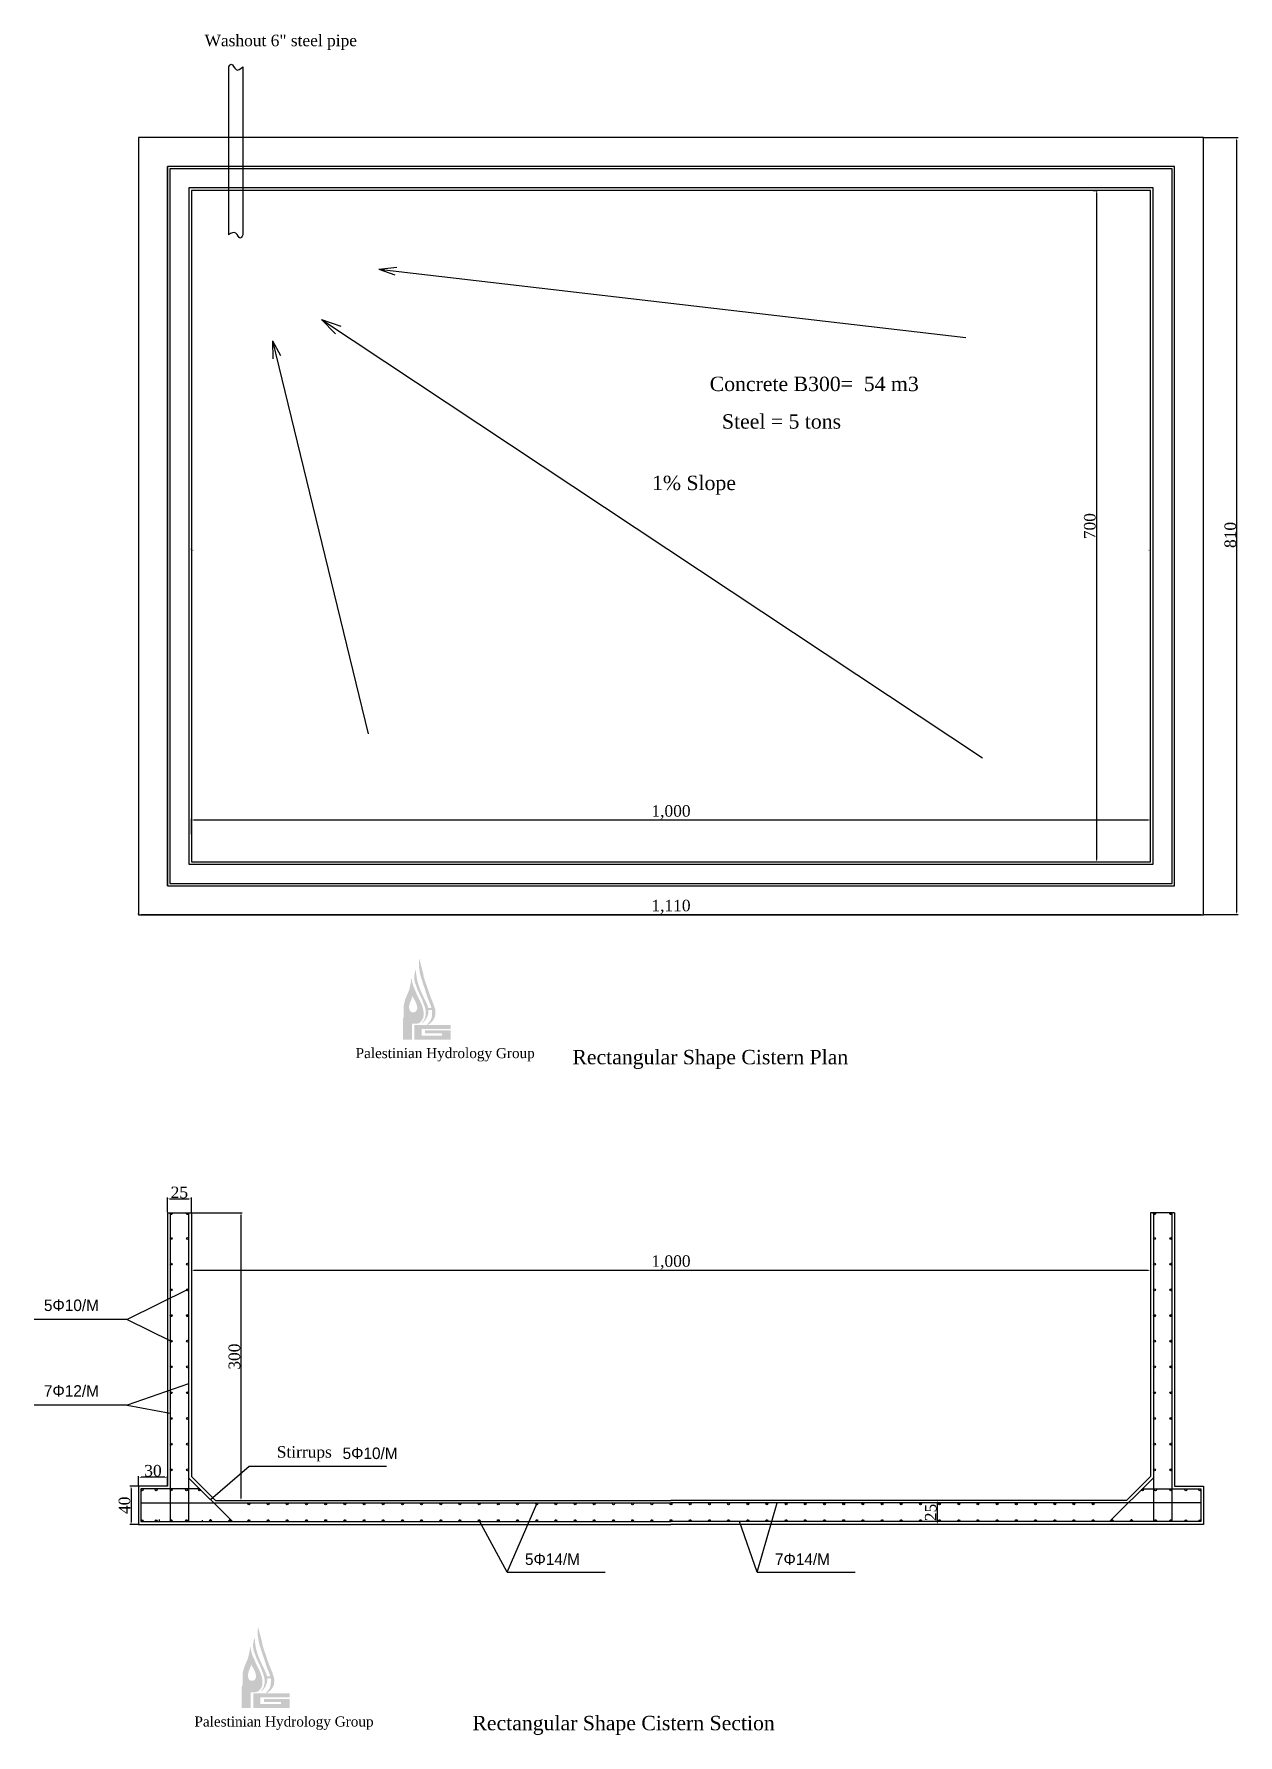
# Model space of a CAD drawing. Extents: x 19664 to 20919, y 9431 to 11204.
import ezdxf

# ---------------------------------------------------------------- set-up
doc = ezdxf.new("R2010")
doc.units = 0
doc.header["$LTSCALE"] = 5
doc.layers.get('0').update_dxf_attribs({"linetype": 'CONTINUOUS'})
doc.layers.get('DEFPOINTS').update_dxf_attribs({"linetype": 'CONTINUOUS'})
doc.styles.get("Standard").update_dxf_attribs({"font": 'times.ttf', "height": 12})
doc.styles.add('STYLE1', font='greekc.shx', dxfattribs={"height": 15})
doc.dimstyles.get("Standard").update_dxf_attribs({"dimtxt": 0.18, "dimasz": 0.18, "dimexe": 0.18, "dimexo": 0.0625, "dimgap": 0.09, "dimtad": 0, "dimtih": 1, "dimtoh": 1, "dimdec": 4, "dimzin": 0, "dimdsep": 46, "dimtxsty": 'Standard', "dimcen": 0.09, "dimadec": 0, "dimazin": 0, "dimtfac": 1, "dimtdec": 4, "dimtofl": 0, "dimtmove": 0, "dimatfit": 3, "dimfxl": 1, "dimtolj": 1, "dimtzin": 0, "dimarcsym": 0})

msp = doc.modelspace()

# ---------------------------------------------------------------- texts
at = {"color": 7, "linetype": 'Continuous', "ltscale": 0.3}
for s, p in [('Washout 6" steel pipe', (19841.74891, 11190.96715)), ('Stirrups ', (19917.0401, 9719.66343))]:
    msp.add_text(s, height=12, dxfattribs=at).set_placement(p)
at = {"linetype": 'Continuous', "ltscale": 0.3}
for s, height, p in [('Concrete B300=  54 m3', 15, (20368.35557, 10831.47392)), ('Steel = 5 tons', 15, (20381.11406, 10792.3205)), ('1%%% Slope', 15, (20308.25584, 10728.29049)), ('Palestinian Hydrology Group', 10.5, (19999.2325, 10136.12453)), ('Rectangular Shape Cistern Plan', 15, (20225.2094, 10129.71992)), ('Rectangular Shape Cistern Section', 15, (20120.95943, 9435.528)), ('Palestinian Hydrology Group', 10.5, (19831.21031, 9439.38398))]:
    msp.add_text(s, height=height, dxfattribs=at).set_placement(p)
at = {"linetype": 'Continuous', "ltscale": 0.3, "style": 'STYLE1'}
for s, p in [('5F10/M', (19674.29358, 9872.5104)), ('7F12/M', (19674.29358, 9783.2197)), ('5F10/M', (19985.65186, 9718.23419)), ('5F14/M', (20175.76651, 9607.78984)), ('7F14/M', (20436.36222, 9607.78984))]:
    msp.add_text(s, height=12, dxfattribs=at).set_placement(p)

# ---------------------------------------------------------------- blocks, each defined once
blk = doc.blocks.new('*D11')
at = {"color": 0, "linetype": 'Continuous', "lineweight": -2, "ltscale": 0.3}
for p, q in [((19828, 9974.4), (19828, 9913.8)), ((20828, 9974.4), (20828, 9913.8)), ((19830.5, 9915.1), (20825.5, 9915.1))]:
    blk.add_line(p, q, dxfattribs=at)
at = {"color": 0, "linetype": 'Continuous', "ltscale": 0.3}
for points in [[(19830.5, 9915.5), (19830.5, 9914.6), (19828, 9915.1)], [(20825.5, 9915.5), (20825.5, 9914.6), (20828, 9915.1)]]:
    blk.add_solid(points, dxfattribs=at)
at = {"layer": 'DEFPOINTS', "color": 0, "linetype": 'Continuous', "ltscale": 0.3}
for p in [(19828, 9975), (20828, 9975), (20828, 9915.1)]:
    blk.add_point(p, dxfattribs=at)
at = {"color": 0, "linetype": 'Continuous', "ltscale": 0.3, "insert": (20328, 9923.2), "char_height": 12, "attachment_point": 5}
blk.add_mtext('\\A1;1,000', dxfattribs=at)
blk = doc.blocks.new('*D12')
at = {"color": 0, "linetype": 'Continuous', "lineweight": -2, "ltscale": 0.3}
for p, q in [((19828.6, 9975), (19880.9, 9975)), ((19879.7, 9972.5), (19879.7, 9677.5)), ((19853.6, 9675), (19880.9, 9675))]:
    blk.add_line(p, q, dxfattribs=at)
at = {"color": 0, "linetype": 'Continuous', "ltscale": 0.3}
for points in [[(19879.3, 9972.5), (19880.1, 9972.5), (19879.7, 9975)], [(19879.3, 9677.5), (19880.1, 9677.5), (19879.7, 9675)]]:
    blk.add_solid(points, dxfattribs=at)
at = {"layer": 'DEFPOINTS', "color": 0, "linetype": 'Continuous', "ltscale": 0.3}
for p in [(19828, 9975), (19853, 9675), (19879.7, 9675)]:
    blk.add_point(p, dxfattribs=at)
at = {"color": 0, "linetype": 'Continuous', "ltscale": 0.3, "insert": (19872.9, 9825), "char_height": 12, "attachment_point": 5, "rotation": 90}
blk.add_mtext('\\A1;300', dxfattribs=at)
blk = doc.blocks.new('*D16')
at = {"color": 0, "linetype": 'Continuous', "lineweight": -2, "ltscale": 0.3}
for p, q in [((19773, 9690.6), (19773, 9700.5)), ((19800.5, 9699.2), (19775.5, 9699.2)), ((19803, 9690.6), (19803, 9700.5))]:
    blk.add_line(p, q, dxfattribs=at)
at = {"color": 0, "linetype": 'Continuous', "ltscale": 0.3}
for points in [[(19775.5, 9699.6), (19775.5, 9698.8), (19773, 9699.2)], [(19800.5, 9699.6), (19800.5, 9698.8), (19803, 9699.2)]]:
    blk.add_solid(points, dxfattribs=at)
at = {"layer": 'DEFPOINTS', "color": 0, "linetype": 'Continuous', "ltscale": 0.3}
for p in [(19773, 9699.2), (19773, 9690), (19803, 9690)]:
    blk.add_point(p, dxfattribs=at)
at = {"color": 0, "linetype": 'Continuous', "ltscale": 0.3, "insert": (19788, 9706), "char_height": 12, "attachment_point": 5}
blk.add_mtext('\\A1;30', dxfattribs=at)
blk = doc.blocks.new('*D17')
at = {"color": 0, "linetype": 'Continuous', "lineweight": -2, "ltscale": 0.3}
for p, q in [((19772.4, 9690), (19763.8, 9690)), ((19765.1, 9687.5), (19765.1, 9652.5)), ((19772.4, 9650), (19763.8, 9650))]:
    blk.add_line(p, q, dxfattribs=at)
at = {"color": 0, "linetype": 'Continuous', "ltscale": 0.3}
for points in [[(19764.7, 9687.5), (19765.5, 9687.5), (19765.1, 9690)], [(19764.7, 9652.5), (19765.5, 9652.5), (19765.1, 9650)]]:
    blk.add_solid(points, dxfattribs=at)
at = {"layer": 'DEFPOINTS', "color": 0, "linetype": 'Continuous', "ltscale": 0.3}
for p in [(19773, 9690), (19765.1, 9650), (19773, 9650)]:
    blk.add_point(p, dxfattribs=at)
at = {"color": 0, "linetype": 'Continuous', "ltscale": 0.3, "insert": (19758.3, 9670), "char_height": 12, "attachment_point": 5, "rotation": 90}
blk.add_mtext('\\A1;40', dxfattribs=at)
blk = doc.blocks.new('*D18')
at = {"color": 0, "linetype": 'Continuous', "lineweight": -2, "ltscale": 0.3}
for p, q in [((19803, 9975.6), (19803, 9990.7)), ((19805.5, 9989.4), (19825.5, 9989.4)), ((19828, 9975.6), (19828, 9990.7))]:
    blk.add_line(p, q, dxfattribs=at)
at = {"color": 0, "linetype": 'Continuous', "ltscale": 0.3}
for points in [[(19805.5, 9989.8), (19805.5, 9989), (19803, 9989.4)], [(19825.5, 9989.8), (19825.5, 9989), (19828, 9989.4)]]:
    blk.add_solid(points, dxfattribs=at)
at = {"layer": 'DEFPOINTS', "color": 0, "linetype": 'Continuous', "ltscale": 0.3}
for p in [(19828, 9989.4), (19803, 9975), (19828, 9975)]:
    blk.add_point(p, dxfattribs=at)
at = {"color": 0, "linetype": 'Continuous', "ltscale": 0.3, "insert": (19815.5, 9996.1), "char_height": 12, "attachment_point": 5}
blk.add_mtext('\\A1;25', dxfattribs=at)
blk = doc.blocks.new('*D19')
at = {"color": 0, "linetype": 'Continuous', "lineweight": -2, "ltscale": 0.3}
for p, q in [((20635.2, 9675), (20604.2, 9675)), ((20605.5, 9672.5), (20605.5, 9652.5)), ((20635.2, 9650), (20604.2, 9650))]:
    blk.add_line(p, q, dxfattribs=at)
at = {"color": 0, "linetype": 'Continuous', "ltscale": 0.3}
for points in [[(20605.1, 9672.5), (20605.9, 9672.5), (20605.5, 9675)], [(20605.1, 9652.5), (20605.9, 9652.5), (20605.5, 9650)]]:
    blk.add_solid(points, dxfattribs=at)
at = {"layer": 'DEFPOINTS', "color": 0, "linetype": 'Continuous', "ltscale": 0.3}
for p in [(20635.8, 9675), (20605.5, 9650), (20635.8, 9650)]:
    blk.add_point(p, dxfattribs=at)
at = {"color": 0, "linetype": 'Continuous', "ltscale": 0.3, "insert": (20598.8, 9662.5), "char_height": 12, "attachment_point": 5, "rotation": 90}
blk.add_mtext('\\A1;25', dxfattribs=at)
blk = doc.blocks.new('*D22')
at = {"color": 0, "linetype": 'Continuous', "lineweight": -2, "ltscale": 0.3}
for p, q in [((19828, 10369.5), (19828, 10385.6)), ((20825.5, 10384.3), (19830.5, 10384.3)), ((20828, 10369.5), (20828, 10385.6))]:
    blk.add_line(p, q, dxfattribs=at)
at = {"color": 0, "linetype": 'Continuous', "ltscale": 0.3}
for points in [[(19830.5, 10384.7), (19830.5, 10383.9), (19828, 10384.3)], [(20825.5, 10384.7), (20825.5, 10383.9), (20828, 10384.3)]]:
    blk.add_solid(points, dxfattribs=at)
at = {"layer": 'DEFPOINTS', "color": 0, "linetype": 'Continuous', "ltscale": 0.3}
for p in [(19828, 10384.3), (19828, 10368.8), (20828, 10368.8)]:
    blk.add_point(p, dxfattribs=at)
at = {"color": 0, "linetype": 'Continuous', "ltscale": 0.3, "insert": (20328, 10392.4), "char_height": 12, "attachment_point": 5}
blk.add_mtext('\\A1;1,000', dxfattribs=at)
blk = doc.blocks.new('*D23')
at = {"color": 0, "linetype": 'Continuous', "lineweight": -2, "ltscale": 0.3}
for p, q in [((20768.2, 11040.7), (20772.6, 11040.7)), ((20771.4, 11038.2), (20771.4, 10343.2)), ((20768.2, 10340.7), (20772.6, 10340.7))]:
    blk.add_line(p, q, dxfattribs=at)
at = {"color": 0, "linetype": 'Continuous', "ltscale": 0.3}
for points in [[(20770.9, 11038.2), (20771.8, 11038.2), (20771.4, 11040.7)], [(20770.9, 10343.2), (20771.8, 10343.2), (20771.4, 10340.7)]]:
    blk.add_solid(points, dxfattribs=at)
at = {"layer": 'DEFPOINTS', "color": 0, "linetype": 'Continuous', "ltscale": 0.3}
for p in [(20767.5, 11040.7), (20767.5, 10340.7), (20771.4, 10340.7)]:
    blk.add_point(p, dxfattribs=at)
at = {"color": 0, "linetype": 'Continuous', "ltscale": 0.3, "insert": (20764.6, 10690.7), "char_height": 12, "attachment_point": 5, "rotation": 90}
blk.add_mtext('\\A1;700', dxfattribs=at)
blk = doc.blocks.new('*D24')
at = {"color": 0, "linetype": 'Continuous', "lineweight": -2, "ltscale": 0.3}
for p, q in [((20883.6, 11095.7), (20919.1, 11095.7)), ((20917.8, 10288.2), (20917.8, 11093.2)), ((20883.6, 10285.7), (20919.1, 10285.7))]:
    blk.add_line(p, q, dxfattribs=at)
at = {"color": 0, "linetype": 'Continuous', "ltscale": 0.3}
for points in [[(20917.4, 11093.2), (20918.2, 11093.2), (20917.8, 11095.7)], [(20917.4, 10288.2), (20918.2, 10288.2), (20917.8, 10285.7)]]:
    blk.add_solid(points, dxfattribs=at)
at = {"layer": 'DEFPOINTS', "color": 0, "linetype": 'Continuous', "ltscale": 0.3}
for p in [(20883, 11095.7), (20917.8, 11095.7), (20883, 10285.7)]:
    blk.add_point(p, dxfattribs=at)
at = {"color": 0, "linetype": 'Continuous', "ltscale": 0.3, "insert": (20911.1, 10681.5), "char_height": 12, "attachment_point": 5, "rotation": 90}
blk.add_mtext('\\A1;810', dxfattribs=at)
blk = doc.blocks.new('*D25')
at = {"color": 0, "linetype": 'Continuous', "lineweight": -2, "ltscale": 0.3}
for p, q in [((19773, 10286.3), (19773, 10286.9)), ((19775.5, 10285.7), (20880.5, 10285.7)), ((20883, 10286.3), (20883, 10286.9))]:
    blk.add_line(p, q, dxfattribs=at)
at = {"color": 0, "linetype": 'Continuous', "ltscale": 0.3}
for points in [[(19775.5, 10286.1), (19775.5, 10285.3), (19773, 10285.7)], [(20880.5, 10286.1), (20880.5, 10285.3), (20883, 10285.7)]]:
    blk.add_solid(points, dxfattribs=at)
at = {"layer": 'DEFPOINTS', "color": 0, "linetype": 'Continuous', "ltscale": 0.3}
for p in [(19773, 10285.7), (20883, 10285.7), (20883, 10285.7)]:
    blk.add_point(p, dxfattribs=at)
at = {"color": 0, "linetype": 'Continuous', "ltscale": 0.3, "insert": (20328, 10293.8), "char_height": 12, "attachment_point": 5}
blk.add_mtext('\\A1;1,110', dxfattribs=at)

# ---------------------------------------------------------------- dimensions: what is measured, and where the dimension line sits
at = {"color": 7, "linetype": 'Continuous', "ltscale": 0.3}
dim = msp.add_linear_dim(base=(20917.8021, 11095.67341), p1=(20882.99688, 10285.67341), p2=(20882.99688, 11095.67341), angle=90, dimstyle='Standard', override={"dimtxt": 2.5, "dimasz": 2.5, "dimexe": 1.25, "dimexo": 0.625, "dimgap": 0.625, "dimtad": 1, "dimtih": 0, "dimtoh": 0, "dimzin": 8, "dimlunit": 6, "dimcen": 2.5, "dimtofl": 1}, dxfattribs=at)
dim.commit()
dim.dimension.update_dxf_attribs({"geometry": '*D24', "text_midpoint": (20917.8021, 10681.51414), "dimtype": 160})
for base, p1, p2, picture, middle in [((20771.35122, 10340.67341), (20767.53344, 11040.67341), (20767.53344, 10340.67341), '*D23', (20764.60509, 10690.67341)), ((19879.67728, 9675), (19827.99688, 9975), (19852.99688, 9675), '*D12', (19872.94846, 9825)), ((19765.07038, 9650), (19772.99688, 9690), (19772.99688, 9650), '*D17', (19758.34156, 9670)), ((20605.49688, 9650), (20635.83029, 9675), (20635.83029, 9650), '*D19', (20598.76806, 9662.5))]:
    dim = msp.add_linear_dim(base=base, p1=p1, p2=p2, angle=90, dimstyle='Standard', override={"dimtxt": 2.5, "dimasz": 2.5, "dimexe": 1.25, "dimexo": 0.625, "dimgap": 0.625, "dimtad": 1, "dimtih": 0, "dimtoh": 0, "dimzin": 8, "dimlunit": 6, "dimcen": 2.5, "dimtofl": 1}, dxfattribs=at)
    dim.commit()
    dim.dimension.update_dxf_attribs({"geometry": picture, "text_midpoint": middle})
dim = msp.add_linear_dim(base=(19827.99688, 10384.30226), p1=(20827.99688, 10368.83673), p2=(19827.99688, 10368.83673), dimstyle='Standard', override={"dimtxt": 2.5, "dimasz": 2.5, "dimexe": 1.25, "dimexo": 0.625, "dimgap": 0.625, "dimtad": 1, "dimtih": 0, "dimtoh": 0, "dimzin": 8, "dimlunit": 6, "dimcen": 2.5, "dimtofl": 1}, dxfattribs=at)
dim.commit()
dim.dimension.update_dxf_attribs({"geometry": '*D22', "text_midpoint": (20327.99688, 10384.30226), "dimtype": 160})
for base, p1, p2, picture, middle in [((20882.99688, 10285.67341), (19772.99688, 10285.67341), (20882.99688, 10285.67341), '*D25', (20327.99688, 10293.77354)), ((19827.99688, 9989.40227), (19802.99688, 9975), (19827.99688, 9975), '*D18', (19815.49688, 9996.13109)), ((20827.99688, 9915.0592), (19827.99688, 9975), (20827.99688, 9975), '*D11', (20327.99688, 9923.15933)), ((19772.99688, 9699.2263), (19802.99688, 9690), (19772.99688, 9690), '*D16', (19787.99688, 9705.95513))]:
    dim = msp.add_linear_dim(base=base, p1=p1, p2=p2, dimstyle='Standard', override={"dimtxt": 2.5, "dimasz": 2.5, "dimexe": 1.25, "dimexo": 0.625, "dimgap": 0.625, "dimtad": 1, "dimtih": 0, "dimtoh": 0, "dimzin": 8, "dimlunit": 6, "dimcen": 2.5, "dimtofl": 1}, dxfattribs=at)
    dim.commit()
    dim.dimension.update_dxf_attribs({"geometry": picture, "text_midpoint": middle})

# ---------------------------------------------------------------- hatches: boundary and pattern name
at = {"linetype": 'Continuous', "ltscale": 0.3}
for color, points in [(4, [(20068.3399, 10173.1019), (20069.07572, 10173.88261), (20069.99549, 10174.93886), (20070.73131, 10176.13289), (20071.51312, 10177.51061), (20071.92702, 10179.3935), (20072.38691, 10181.13861), (20072.38691, 10183.71036), (20072.29493, 10185.63916), (20071.97301, 10187.33835), (20071.55911, 10188.67015), (20070.86928, 10191.09486), (20069.90352, 10193.57476), (20068.98374, 10196.05466), (20067.926, 10198.58048), (20067.0982, 10200.64706), (20066.31639, 10202.02478), (20065.4426, 10203.94433), (20064.61481, 10205.73537), (20063.46509, 10208.35304), (20062.54531, 10210.92479), (20061.80949, 10212.99137), (20061.21164, 10214.46094), (20060.88972, 10215.82939), (20060.5678, 10217.48266), (20060.38385, 10218.76853), (20060.33786, 10220.2381), (20060.38385, 10221.84544), (20060.75176, 10224.60089), (20061.30362, 10226.5297), (20061.76351, 10227.63187), (20061.99345, 10228.09111), (20062.17741, 10228.36666), (20062.22339, 10226.02453), (20062.36136, 10224.14165), (20062.54532, 10222.718), (20062.77526, 10221.20251), (20062.95921, 10219.59517), (20063.32713, 10217.89598), (20064.01696, 10215.32423), (20064.56882, 10213.25765), (20065.4886, 10210.55739), (20066.31639, 10208.26119), (20067.65007, 10205.13836), (20069.21369, 10201.73998), (20070.17945, 10199.4897), (20071.55911, 10196.83537), (20072.52488, 10194.72286), (20073.49064, 10192.65628), (20074.18047, 10191.00301), (20074.68635, 10189.34975), (20074.96228, 10188.38534), (20078.13551, 10188.56904), (20077.81359, 10189.90084), (20077.16974, 10191.69187), (20076.29595, 10193.98808), (20075.46816, 10196.05466), (20074.77833, 10197.93754), (20073.85855, 10200.32559), (20073.39866, 10201.97886), (20072.4329, 10204.77096), (20071.55911, 10207.61825), (20070.73132, 10210.19), (20069.81154, 10212.57805), (20069.30566, 10214.36909), (20068.89177, 10215.60904), (20068.20193, 10218.07967), (20067.46611, 10220.00848), (20066.77628, 10222.39653), (20066.31639, 10224.27942), (20065.94849, 10226.62154), (20065.71854, 10228.32073), (20065.25865, 10230.97506), (20065.16667, 10232.85795), (20065.16667, 10235.79709), (20065.25865, 10237.95552), (20065.4886, 10239.14955), (20065.58058, 10239.97618), (20066.13244, 10237.67998), (20066.77628, 10235.20008), (20067.55809, 10232.21501), (20068.29391, 10229.64327), (20068.89177, 10227.25522), (20069.39765, 10225.42752), (20069.85753, 10223.45279), (20070.13346, 10221.47805), (20070.73132, 10219.36555), (20071.6051, 10216.38048), (20072.52488, 10213.90058), (20073.99652, 10209.73076), (20075.10025, 10206.51608), (20076.20398, 10203.1177), (20077.44567, 10199.76524), (20078.9633, 10195.82504), (20080.25099, 10192.8859), (20081.35472, 10189.39567), (20082.18252, 10187.14539), (20082.36647, 10185.40954), (20082.36647, 10183.02149), (20082.22851, 10181.23045), (20081.95257, 10179.62311), (20081.26274, 10177.6943), (20080.15901, 10175.99511), (20079.28523, 10174.68172), (20078.41144, 10173.85508), (20077.49167, 10173.02845), (20076.5259, 10172.20182), (20075.42217, 10171.42111), (20074.73234, 10171.09964), (20074.0885, 10171.00779), (20073.30669, 10171.00779), (20074.18047, 10171.6048), (20075.05426, 10172.70698), (20076.24997, 10174.03878), (20077.16974, 10175.4165), (20077.99754, 10176.93199), (20078.41144, 10178.40156), (20078.73336, 10179.90779), (20078.91732, 10182.43361), (20078.9633, 10184.36242), (20078.87133, 10185.69422), (20078.73336, 10186.10754), (20078.36545, 10186.33716), (20076.98579, 10186.38308), (20075.60612, 10186.29123), (20075.14623, 10186.06161), (20075.05426, 10184.40835), (20074.91629, 10182.93878), (20074.73234, 10181.74475), (20074.27245, 10180.18333), (20073.6746, 10178.94338), (20073.16872, 10177.85504), (20072.29494, 10176.38547), (20071.05324, 10174.82405), (20069.9955, 10173.72187), (20069.07572, 10173.07894)]), (5, [(20098.41188, 10155.49908), (20060.47389, 10155.49908), (20060.47389, 10170.64689), (20098.36229, 10170.64689), (20098.36229, 10166.58499), (20068.06348, 10166.58499), (20068.06348, 10159.44999), (20089.38375, 10159.44999), (20089.38375, 10161.84755), (20071.62512, 10161.84755), (20071.62512, 10164.9554), (20098.46149, 10164.9554)]), (4, [(19900.31771, 9476.36135), (19901.05353, 9477.14206), (19901.9733, 9478.19832), (19902.70912, 9479.39234), (19903.49093, 9480.77006), (19903.90483, 9482.65295), (19904.36472, 9484.39806), (19904.36472, 9486.96981), (19904.27274, 9488.89862), (19903.95082, 9490.59781), (19903.53692, 9491.9296), (19902.84709, 9494.35431), (19901.88133, 9496.83421), (19900.96155, 9499.31411), (19899.90381, 9501.83993), (19899.07601, 9503.90651), (19898.2942, 9505.28424), (19897.42041, 9507.20378), (19896.59262, 9508.99482), (19895.4429, 9511.61249), (19894.52312, 9514.18424), (19893.7873, 9516.25082), (19893.18945, 9517.72039), (19892.86753, 9519.08885), (19892.54561, 9520.74211), (19892.36165, 9522.02798), (19892.31567, 9523.49755), (19892.36165, 9525.10489), (19892.72957, 9527.86034), (19893.28143, 9529.78915), (19893.74131, 9530.89132), (19893.97126, 9531.35056), (19894.15522, 9531.62611), (19894.2012, 9529.28398), (19894.33917, 9527.4011), (19894.52313, 9525.97745), (19894.75307, 9524.46196), (19894.93702, 9522.85462), (19895.30493, 9521.15543), (19895.99476, 9518.58368), (19896.54663, 9516.5171), (19897.46641, 9513.81684), (19898.2942, 9511.52064), (19899.62788, 9508.39781), (19901.1915, 9504.99943), (19902.15726, 9502.74915), (19903.53692, 9500.09482), (19904.50269, 9497.98231), (19905.46845, 9495.91573), (19906.15828, 9494.26246), (19906.66416, 9492.6092), (19906.94009, 9491.64479), (19910.11332, 9491.82849), (19909.79139, 9493.16029), (19909.14755, 9494.95132), (19908.27376, 9497.24753), (19907.44597, 9499.31411), (19906.75614, 9501.19699), (19905.83636, 9503.58505), (19905.37647, 9505.23831), (19904.41071, 9508.03041), (19903.53692, 9510.8777), (19902.70913, 9513.44945), (19901.78935, 9515.8375), (19901.28347, 9517.62854), (19900.86958, 9518.86849), (19900.17974, 9521.33912), (19899.44392, 9523.26793), (19898.75409, 9525.65598), (19898.2942, 9527.53887), (19897.9263, 9529.88099), (19897.69635, 9531.58018), (19897.23646, 9534.23452), (19897.14448, 9536.1174), (19897.14448, 9539.05654), (19897.23646, 9541.21497), (19897.46641, 9542.409), (19897.55838, 9543.23563), (19898.11025, 9540.93943), (19898.75409, 9538.45953), (19899.5359, 9535.47447), (19900.27172, 9532.90272), (19900.86958, 9530.51467), (19901.37545, 9528.68697), (19901.83534, 9526.71224), (19902.11127, 9524.7375), (19902.70913, 9522.625), (19903.58291, 9519.63993), (19904.50269, 9517.16004), (19905.97432, 9512.99021), (19907.07806, 9509.77553), (19908.18179, 9506.37715), (19909.42348, 9503.02469), (19910.94111, 9499.08449), (19912.2288, 9496.14535), (19913.33253, 9492.65512), (19914.16033, 9490.40484), (19914.34428, 9488.66899), (19914.34428, 9486.28094), (19914.20632, 9484.4899), (19913.93038, 9482.88256), (19913.24055, 9480.95375), (19912.13682, 9479.25456), (19911.26304, 9477.94117), (19910.38925, 9477.11453), (19909.46948, 9476.2879), (19908.50371, 9475.46127), (19907.39998, 9474.68056), (19906.71015, 9474.35909), (19906.06631, 9474.26724), (19905.28449, 9474.26724), (19906.15828, 9474.86426), (19907.03207, 9475.96643), (19908.22777, 9477.29823), (19909.14755, 9478.67595), (19909.97535, 9480.19144), (19910.38925, 9481.66101), (19910.71117, 9483.16724), (19910.89513, 9485.69306), (19910.94111, 9487.62187), (19910.84914, 9488.95367), (19910.71117, 9489.36699), (19910.34326, 9489.59661), (19908.9636, 9489.64253), (19907.58393, 9489.55068), (19907.12404, 9489.32106), (19907.03207, 9487.6678), (19906.8941, 9486.19823), (19906.71015, 9485.0042), (19906.25026, 9483.44279), (19905.65241, 9482.20284), (19905.14653, 9481.11449), (19904.27275, 9479.64492), (19903.03104, 9478.0835), (19901.97331, 9476.98133), (19901.05353, 9476.33839)]), (5, [(19930.38969, 9458.75853), (19892.4517, 9458.75853), (19892.4517, 9473.90634), (19930.3401, 9473.90634), (19930.3401, 9469.84444), (19900.04129, 9469.84444), (19900.04129, 9462.70945), (19921.36156, 9462.70945), (19921.36156, 9465.10701), (19903.60293, 9465.10701), (19903.60293, 9468.21485), (19930.4393, 9468.21485)])]:
    msp.add_hatch(color=color, dxfattribs=at).paths.add_polyline_path(points)
h = msp.add_hatch(color=5, dxfattribs=at)
h.paths.add_polyline_path([(20048.63167, 10155.49457), (20048.63167, 10177.2346), (20048.7241, 10177.3269), (20048.87815, 10177.88071), (20049.06302, 10178.55759), (20049.3095, 10179.48061), (20049.40193, 10180.37286), (20049.40193, 10191.04289), (20049.55599, 10191.59041), (20049.74085, 10192.48266), (20049.92572, 10193.46721), (20050.20301, 10194.54407), (20050.48031, 10195.74399), (20050.91166, 10197.06698), (20051.28138, 10198.32844), (20051.77435, 10199.52836), (20052.32894, 10200.63598), (20052.7911, 10201.8297), (20053.25326, 10202.96809), (20053.74623, 10204.19878), (20054.39325, 10205.61407), (20054.97865, 10207.21397), (20055.31758, 10208.38312), (20055.50244, 10209.15231), (20055.81055, 10210.65369), (20056.08784, 10212.16129), (20056.30352, 10212.992), (20056.73487, 10214.71497), (20056.88892, 10215.91489), (20057.01216, 10216.83791), (20057.13541, 10217.91477), (20057.47433, 10219.40077), (20057.56676, 10220.07766), (20057.69, 10218.93927), (20057.87487, 10217.70858), (20058.02892, 10216.38558), (20058.36783, 10215.09336), (20058.83, 10213.09348), (20059.29215, 10211.37051), (20059.7235, 10210.3614), (20060.3089, 10208.97688), (20061.04836, 10207.46928), (20061.81862, 10205.59248), (20062.58889, 10203.77721), (20063.08186, 10202.51575), (20063.79051, 10200.89129), (20064.46834, 10199.5683), (20065.63297, 10197.26075), (20066.21838, 10196.06083), (20066.92702, 10194.6763), (20067.38918, 10193.66098), (20068.0362, 10192.12883), (20068.34431, 10191.26735), (20068.6216, 10190.40586), (20068.77566, 10189.94435), (20068.96052, 10189.39054), (20069.11458, 10188.89827), (20069.29944, 10188.52906), (20069.42268, 10188.09832), (20069.57674, 10187.2676), (20069.73079, 10186.52919), (20069.91565, 10185.7385), (20070.03889, 10183.89246), (20070.03889, 10180.10809), (20069.88484, 10178.90817), (20069.57674, 10177.89285), (20068.99134, 10176.78522), (20068.65241, 10176.14532), (20067.91296, 10175.0377), (20066.98864, 10173.99161), (20066.21838, 10173.31473), (20065.50973, 10172.79169), (20064.95514, 10172.48401), (20063.84596, 10172.20711), (20062.70596, 10171.9302), (20061.57214, 10171.89943), (20057.99811, 10171.89943), (20057.99811, 10155.48213)])
h.paths.add_polyline_path([(20057.92077, 10184.0896), (20056.8106, 10184.51193), (20056.28195, 10184.98704), (20055.85903, 10185.72611), (20055.43611, 10186.72913), (20055.22465, 10187.94331), (20055.01319, 10188.89354), (20055.01319, 10190.63563), (20055.38324, 10191.84982), (20055.7533, 10193.59191), (20056.28195, 10194.70051), (20056.75774, 10195.96748), (20057.28639, 10197.23446), (20057.76217, 10198.60701), (20058.13222, 10199.87399), (20058.34368, 10200.66585), (20058.44941, 10201.5105), (20058.66087, 10200.19073), (20058.97806, 10199.45166), (20059.34812, 10198.81817), (20059.87677, 10198.1319), (20060.45828, 10197.18167), (20060.93407, 10196.38981), (20061.35699, 10195.43958), (20061.77991, 10194.54214), (20062.25569, 10193.38074), (20062.67861, 10192.27214), (20063.10154, 10191.11075), (20063.31299, 10189.73819), (20063.41873, 10188.68238), (20063.41873, 10187.89052), (20063.04867, 10186.46518), (20062.57288, 10185.67332), (20061.99137, 10184.88146), (20061.09266, 10184.30076), (20060.40542, 10183.93123), (20058.7666, 10183.87844), (20058.23796, 10183.93123)], flags=16)
h = msp.add_hatch(color=7, dxfattribs=at)
edge = h.paths.add_edge_path()
edge.add_arc((19824.04829, 9974.00991), 1, 0, 360)
edge = h.paths.add_edge_path()
edge.add_arc((19806.94546, 9974.00991), 1, 0, 360)
edge = h.paths.add_edge_path()
edge.add_arc((19823.99688, 9841.0629), 1, 0, 360)
edge = h.paths.add_edge_path()
edge.add_arc((19823.99688, 9867.66667), 1, 0, 360)
edge = h.paths.add_edge_path()
edge.add_arc((19823.99688, 9867.89623), 1, 0, 360)
edge = h.paths.add_edge_path()
edge.add_arc((19823.99688, 9894.5), 1, 0, 360)
edge = h.paths.add_edge_path(flags=17)
edge.add_arc((19823.99688, 9921.33333), 1, 0, 360)
edge = h.paths.add_edge_path(flags=17)
edge.add_arc((19823.99688, 9921.33333), 1, 0, 360)
edge = h.paths.add_edge_path()
edge.add_arc((19823.99688, 9948.16667), 1, 0, 360)
edge = h.paths.add_edge_path()
edge.add_arc((19806.99688, 9841.0629), 1, 0, 360)
edge = h.paths.add_edge_path()
edge.add_arc((19806.99688, 9867.66667), 1, 0, 360)
edge = h.paths.add_edge_path()
edge.add_arc((19806.99688, 9867.89623), 1, 0, 360)
edge = h.paths.add_edge_path()
edge.add_arc((19806.99688, 9894.5), 1, 0, 360)
edge = h.paths.add_edge_path(flags=17)
edge.add_arc((19806.99688, 9921.33333), 1, 0, 360)
edge = h.paths.add_edge_path(flags=17)
edge.add_arc((19806.99688, 9921.33333), 1, 0, 360)
edge = h.paths.add_edge_path()
edge.add_arc((19806.99688, 9948.16667), 1, 0, 360)
h = msp.add_hatch(color=7, dxfattribs=at)
edge = h.paths.add_edge_path()
edge.add_arc((20831.94546, 9974.00991), 1, 0, 360)
edge = h.paths.add_edge_path()
edge.add_arc((20849.04829, 9974.00991), 1, 0, 360)
edge = h.paths.add_edge_path()
edge.add_arc((20831.99688, 9841.0629), 1, 0, 360)
edge = h.paths.add_edge_path()
edge.add_arc((20831.99688, 9867.66667), 1, 0, 360)
edge = h.paths.add_edge_path()
edge.add_arc((20831.99688, 9867.89623), 1, 0, 360)
edge = h.paths.add_edge_path()
edge.add_arc((20831.99688, 9894.5), 1, 0, 360)
edge = h.paths.add_edge_path()
edge.add_arc((20831.99688, 9921.33333), 1, 0, 360)
edge = h.paths.add_edge_path()
edge.add_arc((20831.99688, 9948.16667), 1, 0, 360)
edge = h.paths.add_edge_path()
edge.add_arc((20848.99688, 9841.0629), 1, 0, 360)
edge = h.paths.add_edge_path()
edge.add_arc((20848.99688, 9867.66667), 1, 0, 360)
edge = h.paths.add_edge_path()
edge.add_arc((20848.99688, 9867.89623), 1, 0, 360)
edge = h.paths.add_edge_path()
edge.add_arc((20848.99688, 9894.5), 1, 0, 360)
edge = h.paths.add_edge_path()
edge.add_arc((20848.99688, 9921.33333), 1, 0, 360)
edge = h.paths.add_edge_path()
edge.add_arc((20848.99688, 9948.16667), 1, 0, 360)
h = msp.add_hatch(color=7, dxfattribs=at)
edge = h.paths.add_edge_path()
edge.add_arc((19823.99688, 9921.33333), 1, 0, 360)
edge = h.paths.add_edge_path()
edge.add_arc((19806.99688, 9921.33333), 1, 0, 360)
edge = h.paths.add_edge_path()
edge.add_arc((19806.99688, 9867.66667), 1, 0, 360)
edge = h.paths.add_edge_path()
edge.add_arc((19823.99688, 9867.66667), 1, 0, 360)
h = msp.add_hatch(color=7, dxfattribs=at)
edge = h.paths.add_edge_path()
edge.add_arc((20831.99688, 9921.33333), 1, 0, 360)
edge = h.paths.add_edge_path()
edge.add_arc((20848.99688, 9921.33333), 1, 0, 360)
edge = h.paths.add_edge_path()
edge.add_arc((20848.99688, 9867.66667), 1, 0, 360)
edge = h.paths.add_edge_path()
edge.add_arc((20831.99688, 9867.66667), 1, 0, 360)
h = msp.add_hatch(color=7, dxfattribs=at)
edge = h.paths.add_edge_path()
edge.add_arc((19823.99688, 9706.89623), 1, 0, 360)
edge = h.paths.add_edge_path()
edge.add_arc((19823.99688, 9733.72956), 1, 0, 360)
edge = h.paths.add_edge_path()
edge.add_arc((19823.99688, 9760.5629), 1, 0, 360)
edge = h.paths.add_edge_path()
edge.add_arc((19823.99688, 9787.39623), 1, 0, 360)
edge = h.paths.add_edge_path()
edge.add_arc((19823.99688, 9814.22956), 1, 0, 360)
edge = h.paths.add_edge_path()
edge.add_arc((19806.99688, 9706.89623), 1, 0, 360)
edge = h.paths.add_edge_path()
edge.add_arc((19806.99688, 9733.72956), 1, 0, 360)
edge = h.paths.add_edge_path()
edge.add_arc((19806.99688, 9760.5629), 1, 0, 360)
edge = h.paths.add_edge_path()
edge.add_arc((19806.99688, 9787.39623), 1, 0, 360)
edge = h.paths.add_edge_path()
edge.add_arc((19806.99688, 9814.22956), 1, 0, 360)
h = msp.add_hatch(color=7, dxfattribs=at)
edge = h.paths.add_edge_path()
edge.add_arc((20831.99688, 9706.89623), 1, 0, 360)
edge = h.paths.add_edge_path()
edge.add_arc((20831.99688, 9733.72956), 1, 0, 360)
edge = h.paths.add_edge_path()
edge.add_arc((20831.99688, 9760.5629), 1, 0, 360)
edge = h.paths.add_edge_path()
edge.add_arc((20831.99688, 9787.39623), 1, 0, 360)
edge = h.paths.add_edge_path()
edge.add_arc((20831.99688, 9814.22956), 1, 0, 360)
edge = h.paths.add_edge_path()
edge.add_arc((20848.99688, 9706.89623), 1, 0, 360)
edge = h.paths.add_edge_path()
edge.add_arc((20848.99688, 9733.72956), 1, 0, 360)
edge = h.paths.add_edge_path()
edge.add_arc((20848.99688, 9760.5629), 1, 0, 360)
edge = h.paths.add_edge_path()
edge.add_arc((20848.99688, 9787.39623), 1, 0, 360)
edge = h.paths.add_edge_path()
edge.add_arc((20848.99688, 9814.22956), 1, 0, 360)
h = msp.add_hatch(color=7, dxfattribs=at)
edge = h.paths.add_edge_path()
edge.add_arc((19847.99688, 9654), 1, 0, 360)
edge = h.paths.add_edge_path()
edge.add_arc((19836.35184, 9685.97227), 1, 0, 360)
edge = h.paths.add_edge_path()
edge.add_arc((19822.84325, 9686), 1, 0, 360)
edge = h.paths.add_edge_path()
edge.add_arc((19806.90056, 9686), 1, 0, 360)
edge = h.paths.add_edge_path()
edge.add_arc((19791.40484, 9686.03873), 1, 0, 360)
edge = h.paths.add_edge_path()
edge.add_arc((19776.65413, 9686.03873), 1, 0, 360)
edge = h.paths.add_edge_path()
edge.add_arc((19776.65413, 9653.96127), 1, 0, 360)
edge = h.paths.add_edge_path()
edge.add_arc((19791.40484, 9653.96127), 1, 0, 360)
edge = h.paths.add_edge_path()
edge.add_arc((19806.90056, 9654), 1, 0, 360)
edge = h.paths.add_edge_path()
edge.add_arc((19822.84325, 9654), 1, 0, 360)
h = msp.add_hatch(color=7, dxfattribs=at)
edge = h.paths.add_edge_path()
edge.add_arc((20807.99688, 9654), 1, 0, 360)
edge = h.paths.add_edge_path()
edge.add_arc((20819.64191, 9685.97227), 1, 0, 360)
edge = h.paths.add_edge_path()
edge.add_arc((20833.1505, 9686), 1, 0, 360)
edge = h.paths.add_edge_path()
edge.add_arc((20849.0932, 9686), 1, 0, 360)
edge = h.paths.add_edge_path()
edge.add_arc((20864.58891, 9686.03873), 1, 0, 360)
edge = h.paths.add_edge_path()
edge.add_arc((20879.33963, 9686.03873), 1, 0, 360)
edge = h.paths.add_edge_path()
edge.add_arc((20879.33963, 9653.96127), 1, 0, 360)
edge = h.paths.add_edge_path()
edge.add_arc((20864.58891, 9653.96127), 1, 0, 360)
edge = h.paths.add_edge_path()
edge.add_arc((20849.0932, 9654), 1, 0, 360)
edge = h.paths.add_edge_path()
edge.add_arc((20833.1505, 9654), 1, 0, 360)
h = msp.add_hatch(color=7, dxfattribs=at)
edge = h.paths.add_edge_path()
edge.add_arc((20087.99688, 9671.5), 1, 0, 360)
edge = h.paths.add_edge_path()
edge.add_arc((20067.99688, 9671.5), 1, 0, 360)
edge = h.paths.add_edge_path()
edge.add_arc((20047.99688, 9671.5), 1, 0, 360)
edge = h.paths.add_edge_path()
edge.add_arc((20027.99688, 9671.5), 1, 0, 360)
edge = h.paths.add_edge_path()
edge.add_arc((20007.99688, 9671.5), 1, 0, 360)
edge = h.paths.add_edge_path()
edge.add_arc((19987.99688, 9671.5), 1, 0, 360)
edge = h.paths.add_edge_path()
edge.add_arc((19967.99688, 9671.5), 1, 0, 360)
edge = h.paths.add_edge_path()
edge.add_arc((19947.99688, 9671.5), 1, 0, 360)
edge = h.paths.add_edge_path()
edge.add_arc((19927.99688, 9671.5), 1, 0, 360)
edge = h.paths.add_edge_path()
edge.add_arc((19907.99688, 9671.5), 1, 0, 360)
edge = h.paths.add_edge_path()
edge.add_arc((19887.99688, 9671.5), 1, 0, 360)
edge = h.paths.add_edge_path()
edge.add_arc((20087.99688, 9654), 1, 0, 360)
edge = h.paths.add_edge_path()
edge.add_arc((20067.99688, 9654), 1, 0, 360)
edge = h.paths.add_edge_path()
edge.add_arc((20047.99688, 9654), 1, 0, 360)
edge = h.paths.add_edge_path()
edge.add_arc((20027.99688, 9654), 1, 0, 360)
edge = h.paths.add_edge_path()
edge.add_arc((20007.99688, 9654), 1, 0, 360)
edge = h.paths.add_edge_path()
edge.add_arc((19987.99688, 9654), 1, 0, 360)
edge = h.paths.add_edge_path()
edge.add_arc((19967.99688, 9654), 1, 0, 360)
edge = h.paths.add_edge_path()
edge.add_arc((19947.99688, 9654), 1, 0, 360)
edge = h.paths.add_edge_path()
edge.add_arc((19927.99688, 9654), 1, 0, 360)
edge = h.paths.add_edge_path()
edge.add_arc((19907.99688, 9654), 1, 0, 360)
edge = h.paths.add_edge_path()
edge.add_arc((19887.99688, 9654), 1, 0, 360)
h = msp.add_hatch(color=7, dxfattribs=at)
edge = h.paths.add_edge_path()
edge.add_arc((20327.99688, 9671.5), 1, 0, 360)
edge = h.paths.add_edge_path()
edge.add_arc((20307.99688, 9671.5), 1, 0, 360)
edge = h.paths.add_edge_path()
edge.add_arc((20287.99688, 9671.5), 1, 0, 360)
edge = h.paths.add_edge_path()
edge.add_arc((20267.99688, 9671.5), 1, 0, 360)
edge = h.paths.add_edge_path()
edge.add_arc((20247.99688, 9671.5), 1, 0, 360)
edge = h.paths.add_edge_path()
edge.add_arc((20227.99688, 9671.5), 1, 0, 360)
edge = h.paths.add_edge_path()
edge.add_arc((20207.99688, 9671.5), 1, 0, 360)
edge = h.paths.add_edge_path()
edge.add_arc((20187.99688, 9671.5), 1, 0, 360)
edge = h.paths.add_edge_path()
edge.add_arc((20167.99688, 9671.5), 1, 0, 360)
edge = h.paths.add_edge_path()
edge.add_arc((20147.99688, 9671.5), 1, 0, 360)
edge = h.paths.add_edge_path()
edge.add_arc((20127.99688, 9671.5), 1, 0, 360)
edge = h.paths.add_edge_path()
edge.add_arc((20107.99688, 9671.5), 1, 0, 360)
edge = h.paths.add_edge_path()
edge.add_arc((20327.99688, 9654), 1, 0, 360)
edge = h.paths.add_edge_path()
edge.add_arc((20307.99688, 9654), 1, 0, 360)
edge = h.paths.add_edge_path()
edge.add_arc((20287.99688, 9654), 1, 0, 360)
edge = h.paths.add_edge_path()
edge.add_arc((20267.99688, 9654), 1, 0, 360)
edge = h.paths.add_edge_path()
edge.add_arc((20247.99688, 9654), 1, 0, 360)
edge = h.paths.add_edge_path()
edge.add_arc((20227.99688, 9654), 1, 0, 360)
edge = h.paths.add_edge_path()
edge.add_arc((20207.99688, 9654), 1, 0, 360)
edge = h.paths.add_edge_path()
edge.add_arc((20187.99688, 9654), 1, 0, 360)
edge = h.paths.add_edge_path()
edge.add_arc((20167.99688, 9654), 1, 0, 360)
edge = h.paths.add_edge_path()
edge.add_arc((20147.99688, 9654), 1, 0, 360)
edge = h.paths.add_edge_path()
edge.add_arc((20127.99688, 9654), 1, 0, 360)
edge = h.paths.add_edge_path()
edge.add_arc((20107.99688, 9654), 1, 0, 360)
h = msp.add_hatch(color=7, dxfattribs=at)
edge = h.paths.add_edge_path()
edge.add_arc((20327.99688, 9671.5), 1, 0, 360)
edge = h.paths.add_edge_path()
edge.add_arc((20347.99688, 9671.5), 1, 0, 360)
edge = h.paths.add_edge_path()
edge.add_arc((20367.99688, 9671.5), 1, 0, 360)
edge = h.paths.add_edge_path()
edge.add_arc((20387.99688, 9671.5), 1, 0, 360)
edge = h.paths.add_edge_path()
edge.add_arc((20407.99688, 9671.5), 1, 0, 360)
edge = h.paths.add_edge_path()
edge.add_arc((20427.99688, 9671.5), 1, 0, 360)
edge = h.paths.add_edge_path()
edge.add_arc((20447.99688, 9671.5), 1, 0, 360)
edge = h.paths.add_edge_path()
edge.add_arc((20467.99688, 9671.5), 1, 0, 360)
edge = h.paths.add_edge_path()
edge.add_arc((20487.99688, 9671.5), 1, 0, 360)
edge = h.paths.add_edge_path()
edge.add_arc((20507.99688, 9671.5), 1, 0, 360)
edge = h.paths.add_edge_path()
edge.add_arc((20527.99688, 9671.5), 1, 0, 360)
edge = h.paths.add_edge_path()
edge.add_arc((20547.99688, 9671.5), 1, 0, 360)
edge = h.paths.add_edge_path()
edge.add_arc((20327.99688, 9654), 1, 0, 360)
edge = h.paths.add_edge_path()
edge.add_arc((20347.99688, 9654), 1, 0, 360)
edge = h.paths.add_edge_path()
edge.add_arc((20367.99688, 9654), 1, 0, 360)
edge = h.paths.add_edge_path()
edge.add_arc((20387.99688, 9654), 1, 0, 360)
edge = h.paths.add_edge_path()
edge.add_arc((20407.99688, 9654), 1, 0, 360)
edge = h.paths.add_edge_path()
edge.add_arc((20427.99688, 9654), 1, 0, 360)
edge = h.paths.add_edge_path()
edge.add_arc((20447.99688, 9654), 1, 0, 360)
edge = h.paths.add_edge_path()
edge.add_arc((20467.99688, 9654), 1, 0, 360)
edge = h.paths.add_edge_path()
edge.add_arc((20487.99688, 9654), 1, 0, 360)
edge = h.paths.add_edge_path()
edge.add_arc((20507.99688, 9654), 1, 0, 360)
edge = h.paths.add_edge_path()
edge.add_arc((20527.99688, 9654), 1, 0, 360)
edge = h.paths.add_edge_path()
edge.add_arc((20547.99688, 9654), 1, 0, 360)
h = msp.add_hatch(color=7, dxfattribs=at)
edge = h.paths.add_edge_path()
edge.add_arc((20567.99688, 9671.5), 1, 0, 360)
edge = h.paths.add_edge_path()
edge.add_arc((20587.99688, 9671.5), 1, 0, 360)
edge = h.paths.add_edge_path()
edge.add_arc((20607.99688, 9671.5), 1, 0, 360)
edge = h.paths.add_edge_path()
edge.add_arc((20627.99688, 9671.5), 1, 0, 360)
edge = h.paths.add_edge_path()
edge.add_arc((20647.99688, 9671.5), 1, 0, 360)
edge = h.paths.add_edge_path()
edge.add_arc((20667.99688, 9671.5), 1, 0, 360)
edge = h.paths.add_edge_path()
edge.add_arc((20687.99688, 9671.5), 1, 0, 360)
edge = h.paths.add_edge_path()
edge.add_arc((20707.99688, 9671.5), 1, 0, 360)
edge = h.paths.add_edge_path()
edge.add_arc((20727.99688, 9671.5), 1, 0, 360)
edge = h.paths.add_edge_path()
edge.add_arc((20747.99688, 9671.5), 1, 0, 360)
edge = h.paths.add_edge_path()
edge.add_arc((20767.99688, 9671.5), 1, 0, 360)
edge = h.paths.add_edge_path()
edge.add_arc((20567.99688, 9654), 1, 0, 360)
edge = h.paths.add_edge_path()
edge.add_arc((20587.99688, 9654), 1, 0, 360)
edge = h.paths.add_edge_path()
edge.add_arc((20607.99688, 9654), 1, 0, 360)
edge = h.paths.add_edge_path()
edge.add_arc((20627.99688, 9654), 1, 0, 360)
edge = h.paths.add_edge_path()
edge.add_arc((20647.99688, 9654), 1, 0, 360)
edge = h.paths.add_edge_path()
edge.add_arc((20667.99688, 9654), 1, 0, 360)
edge = h.paths.add_edge_path()
edge.add_arc((20687.99688, 9654), 1, 0, 360)
edge = h.paths.add_edge_path()
edge.add_arc((20707.99688, 9654), 1, 0, 360)
edge = h.paths.add_edge_path()
edge.add_arc((20727.99688, 9654), 1, 0, 360)
edge = h.paths.add_edge_path()
edge.add_arc((20747.99688, 9654), 1, 0, 360)
edge = h.paths.add_edge_path()
edge.add_arc((20767.99688, 9654), 1, 0, 360)
h = msp.add_hatch(color=7, dxfattribs=at)
edge = h.paths.add_edge_path()
edge.add_arc((19867.99688, 9654), 1, 0, 360)
h = msp.add_hatch(color=7, dxfattribs=at)
edge = h.paths.add_edge_path()
edge.add_arc((20787.99688, 9654), 1, 0, 360)
h = msp.add_hatch(color=5, dxfattribs=at)
h.paths.add_polyline_path([(19880.60948, 9458.75402), (19880.60948, 9480.49405), (19880.70191, 9480.58635), (19880.85596, 9481.14016), (19881.04082, 9481.81704), (19881.28731, 9482.74006), (19881.37974, 9483.63231), (19881.37974, 9494.30234), (19881.5338, 9494.84986), (19881.71866, 9495.74211), (19881.90353, 9496.72666), (19882.18082, 9497.80352), (19882.45812, 9499.00344), (19882.88947, 9500.32643), (19883.25919, 9501.58789), (19883.75216, 9502.78781), (19884.30675, 9503.89544), (19884.76891, 9505.08915), (19885.23107, 9506.22754), (19885.72404, 9507.45823), (19886.37106, 9508.87352), (19886.95646, 9510.47342), (19887.29539, 9511.64258), (19887.48025, 9512.41176), (19887.78836, 9513.91314), (19888.06565, 9515.42074), (19888.28133, 9516.25145), (19888.71268, 9517.97442), (19888.86673, 9519.17435), (19888.98997, 9520.09737), (19889.11322, 9521.17422), (19889.45214, 9522.66023), (19889.54457, 9523.33711), (19889.66781, 9522.19872), (19889.85268, 9520.96803), (19890.00673, 9519.64503), (19890.34564, 9518.35281), (19890.8078, 9516.35293), (19891.26996, 9514.62997), (19891.70131, 9513.62086), (19892.28671, 9512.23633), (19893.02617, 9510.72873), (19893.79643, 9508.85193), (19894.5667, 9507.03666), (19895.05967, 9505.7752), (19895.76831, 9504.15074), (19896.44615, 9502.82775), (19897.61078, 9500.52021), (19898.19619, 9499.32028), (19898.90483, 9497.93576), (19899.36699, 9496.92043), (19900.01401, 9495.38828), (19900.32212, 9494.5268), (19900.59941, 9493.66531), (19900.75347, 9493.2038), (19900.93833, 9492.64999), (19901.09239, 9492.15772), (19901.27725, 9491.78851), (19901.40049, 9491.35777), (19901.55455, 9490.52705), (19901.7086, 9489.78864), (19901.89346, 9488.99795), (19902.0167, 9487.15192), (19902.0167, 9483.36754), (19901.86265, 9482.16762), (19901.55455, 9481.1523), (19900.96915, 9480.04468), (19900.63022, 9479.40477), (19899.89077, 9478.29715), (19898.96645, 9477.25106), (19898.19619, 9476.57418), (19897.48754, 9476.05114), (19896.93295, 9475.74346), (19895.82377, 9475.46656), (19894.68377, 9475.18965), (19893.54995, 9475.15888), (19889.97592, 9475.15888), (19889.97592, 9458.74158)])
h.paths.add_polyline_path([(19889.89858, 9487.34905), (19888.78841, 9487.77138), (19888.25976, 9488.24649), (19887.83684, 9488.98556), (19887.41392, 9489.98858), (19887.20246, 9491.20277), (19886.991, 9492.153), (19886.991, 9493.89508), (19887.36105, 9495.10927), (19887.73111, 9496.85136), (19888.25976, 9497.95996), (19888.73555, 9499.22693), (19889.2642, 9500.49391), (19889.73998, 9501.86646), (19890.11003, 9503.13344), (19890.32149, 9503.9253), (19890.42722, 9504.76995), (19890.63868, 9503.45018), (19890.95587, 9502.71111), (19891.32593, 9502.07763), (19891.85458, 9501.39135), (19892.43609, 9500.44112), (19892.91187, 9499.64926), (19893.3348, 9498.69903), (19893.75772, 9497.80159), (19894.2335, 9496.6402), (19894.65642, 9495.53159), (19895.07934, 9494.3702), (19895.2908, 9492.99764), (19895.39653, 9491.94183), (19895.39653, 9491.14997), (19895.02647, 9489.72463), (19894.55069, 9488.93277), (19893.96918, 9488.14091), (19893.07047, 9487.56021), (19892.38323, 9487.19068), (19890.74441, 9487.13789), (19890.21577, 9487.19068)], flags=16)

# ---------------------------------------------------------------- linework, layer by layer
at = {"color": 7, "linetype": 'Continuous', "ltscale": 0.3}
for p, q in [((19866.59658, 11169.31056), (19866.59658, 10994.43406)), ((19881.59658, 11169.31056), (19881.59658, 10994.43406)), ((19802.99688, 10315.67341), (19802.99688, 11065.67341)), ((20852.99688, 11065.67341), (19802.99688, 11065.67341)), ((19802.99688, 11065.67341), (19802.99688, 10315.67341)), ((20852.99688, 10315.67341), (20852.99688, 11065.67341)), ((20852.99688, 10315.67341), (20852.99688, 11065.67341)), ((20850.49688, 11063.17341), (19805.49688, 11063.17341)), ((19805.49688, 11063.17341), (19805.49688, 10318.17341)), ((20850.49688, 10318.17341), (20850.49688, 11063.17341)), ((20830.49688, 11043.17341), (19825.49688, 11043.17341)), ((19825.49688, 11043.17341), (19825.49688, 10338.17341)), ((20827.99688, 11040.67341), (19827.99688, 11040.67341)), ((19827.99688, 11040.67341), (19827.99688, 10340.67341)), ((20827.99688, 10340.67341), (20827.99688, 11040.67341)), ((20830.49688, 10338.17341), (20830.49688, 11043.17341)), ((20023.58542, 10958.41931), (20042.30261, 10960.71673)), ((20023.58542, 10958.41931), (20635.28423, 10887.46359)), ((20023.58542, 10958.41931), (20040.14793, 10952.76733)), ((19963.78594, 10906.13615), (20652.72574, 10449.28094)), ((19963.78594, 10906.13615), (19978.12997, 10891.26349)), ((19963.78594, 10906.13615), (19983.76527, 10899.04729)), ((19912.70724, 10883.72908), (20012.37301, 10474.17769)), ((19912.70724, 10883.72908), (19912.99267, 10865.2623)), ((19912.70724, 10883.72908), (19920.78263, 10868.40894)), ((19827.99688, 10666.29841), (19827.99688, 10666.92341)), ((20827.99688, 10666.29841), (20827.99688, 10666.92341)), ((19825.49688, 10338.17341), (20830.49688, 10338.17341)), ((19827.99688, 10340.67341), (20827.99688, 10340.67341)), ((19802.99688, 10315.67341), (20852.99688, 10315.67341)), ((19805.49688, 10318.17341), (20850.49688, 10318.17341)), ((19802.99688, 9975), (19827.99688, 9975)), ((20852.99688, 9975), (20827.99688, 9975)), ((19824.99688, 9895.22744), (19760.99317, 9863.66754)), ((19760.99317, 9863.66754), (19806.99688, 9841.0629)), ((19824.99688, 9796.64268), (19760.99317, 9774.37685)), ((19760.99317, 9774.37685), (19805.99688, 9766.03091)), ((19847.87556, 9675.87868), (19888.30182, 9710.82788)), ((19888.30182, 9710.82788), (20031.55101, 9710.82788))]:
    msp.add_line(p, q, dxfattribs=at)
at = {"linetype": 'Continuous', "ltscale": 0.3}
for p, q in [((19802.99688, 9975), (19802.99688, 9690)), ((19805.99688, 9975), (19805.99688, 9653)), ((19824.99688, 9975), (19824.99688, 9653)), ((19827.99688, 9975), (19827.99688, 9700)), ((20827.99688, 9975), (20827.99688, 9700)), ((20830.99688, 9975), (20830.99688, 9653)), ((20849.99688, 9975), (20849.99688, 9653)), ((20852.99688, 9975), (20852.99688, 9690)), ((19760.99317, 9863.66754), (19663.9751, 9863.66754)), ((19760.99317, 9774.37685), (19663.9751, 9774.37685)), ((19827.99688, 9700), (19852.99688, 9675)), ((20827.99688, 9700), (20802.99688, 9675)), ((19802.99688, 9690), (19772.99688, 9690)), ((19772.99688, 9690), (19772.99688, 9650)), ((19836.75424, 9687), (19775.49688, 9687)), ((19775.49688, 9687), (19775.49688, 9653)), ((19824.99688, 9698.75736), (19870.75424, 9653)), ((20830.99688, 9698.75736), (20785.23952, 9653)), ((20819.23952, 9687), (20880.49688, 9687)), ((20852.99688, 9690), (20882.99688, 9690)), ((20880.49688, 9687), (20880.49688, 9653)), ((20882.99688, 9690), (20882.99688, 9650)), ((20157.37147, 9600.26057), (20187.99688, 9671.5)), ((20417.96718, 9600.26057), (20438.67529, 9672.5)), ((20157.37147, 9600.26057), (20127.99688, 9654)), ((20417.96718, 9600.26057), (20399.32067, 9653)), ((20157.37147, 9600.26057), (20259.37702, 9600.26057)), ((20417.96718, 9600.26057), (20519.97273, 9600.26057))]:
    msp.add_line(p, q, dxfattribs=at)
for p, q in [((19775.49688, 9672.5), (20327.99688, 9672.5)), ((19852.99688, 9675), (20327.99688, 9675)), ((20802.99688, 9675), (20327.99688, 9675)), ((20880.49688, 9672.5), (20327.99688, 9672.5)), ((19772.99688, 9650), (20327.99688, 9650)), ((19775.49688, 9653), (20327.99688, 9653)), ((20880.49688, 9653), (20327.99688, 9653)), ((20882.99688, 9650), (20327.99688, 9650))]:
    msp.add_line(p, q)
at = {"color": 7, "linetype": 'Continuous', "ltscale": 0.3}
for points in [[(19772.99688, 10285.67341), (20882.99688, 10285.67341), (20882.99688, 11095.67341), (19772.99688, 11095.67341)], [(19802.99688, 10315.67341), (20852.99688, 10315.67341), (20852.99688, 11065.67341), (19802.99688, 11065.67341)]]:
    msp.add_lwpolyline(points, close=True, dxfattribs=at)
for centre in [(19806.94546, 9974.00991), (19824.04829, 9974.00991), (20831.94546, 9974.00991), (20849.04829, 9974.00991), (19806.99688, 9948.16667), (19823.99688, 9948.16667), (20831.99688, 9948.16667), (20848.99688, 9948.16667), (19806.99688, 9921.33333), (19806.99688, 9921.33333), (19823.99688, 9921.33333), (19823.99688, 9921.33333), (20831.99688, 9921.33333), (20831.99688, 9921.33333), (20848.99688, 9921.33333), (20848.99688, 9921.33333), (19806.99688, 9894.5), (19823.99688, 9894.5), (20831.99688, 9894.5), (20848.99688, 9894.5), (19806.99688, 9867.89623), (19806.99688, 9867.66667), (19823.99688, 9867.89623), (19823.99688, 9867.66667), (20831.99688, 9867.89623), (20831.99688, 9867.66667), (20848.99688, 9867.89623), (20848.99688, 9867.66667), (19806.99688, 9841.0629), (19823.99688, 9841.0629), (20831.99688, 9841.0629), (20848.99688, 9841.0629), (19806.99688, 9814.22956), (19823.99688, 9814.22956), (20831.99688, 9814.22956), (20848.99688, 9814.22956), (19806.99688, 9787.39623), (19823.99688, 9787.39623), (20831.99688, 9787.39623), (20848.99688, 9787.39623), (19806.99688, 9760.5629), (19823.99688, 9760.5629), (20831.99688, 9760.5629), (20848.99688, 9760.5629), (19806.99688, 9733.72956), (19823.99688, 9733.72956), (20831.99688, 9733.72956), (20848.99688, 9733.72956), (19806.99688, 9706.89623), (19823.99688, 9706.89623), (20831.99688, 9706.89623), (20848.99688, 9706.89623), (19776.65413, 9686.03873), (19791.40484, 9686.03873), (19806.90056, 9686), (19822.84325, 9686), (19836.35184, 9685.97227), (20819.64191, 9685.97227), (20833.1505, 9686), (20849.0932, 9686), (20864.58891, 9686.03873), (20879.33963, 9686.03873), (19887.99688, 9671.5), (19907.99688, 9671.5), (19927.99688, 9671.5), (19947.99688, 9671.5), (19967.99688, 9671.5), (19987.99688, 9671.5), (20007.99688, 9671.5), (20027.99688, 9671.5), (20047.99688, 9671.5), (20067.99688, 9671.5), (20087.99688, 9671.5), (20107.99688, 9671.5), (20127.99688, 9671.5), (20147.99688, 9671.5), (20167.99688, 9671.5), (20187.99688, 9671.5), (20207.99688, 9671.5), (20227.99688, 9671.5), (20247.99688, 9671.5), (20267.99688, 9671.5), (20287.99688, 9671.5), (20307.99688, 9671.5), (20327.99688, 9671.5), (20327.99688, 9671.5), (20347.99688, 9671.5), (20367.99688, 9671.5), (20387.99688, 9671.5), (20407.99688, 9671.5), (20427.99688, 9671.5), (20447.99688, 9671.5), (20467.99688, 9671.5), (20487.99688, 9671.5), (20507.99688, 9671.5), (20527.99688, 9671.5), (20547.99688, 9671.5), (20567.99688, 9671.5), (20587.99688, 9671.5), (20607.99688, 9671.5), (20627.99688, 9671.5), (20647.99688, 9671.5), (20667.99688, 9671.5), (20687.99688, 9671.5), (20707.99688, 9671.5), (20727.99688, 9671.5), (20747.99688, 9671.5), (20767.99688, 9671.5), (19776.65413, 9653.96127), (19791.40484, 9653.96127), (19806.90056, 9654), (19822.84325, 9654), (19847.99688, 9654), (19867.99688, 9654), (19887.99688, 9654), (19907.99688, 9654), (19927.99688, 9654), (19947.99688, 9654), (19967.99688, 9654), (19987.99688, 9654), (20007.99688, 9654), (20027.99688, 9654), (20047.99688, 9654), (20067.99688, 9654), (20087.99688, 9654), (20107.99688, 9654), (20127.99688, 9654), (20147.99688, 9654), (20167.99688, 9654), (20187.99688, 9654), (20207.99688, 9654), (20227.99688, 9654), (20247.99688, 9654), (20267.99688, 9654), (20287.99688, 9654), (20307.99688, 9654), (20327.99688, 9654), (20327.99688, 9654), (20347.99688, 9654), (20367.99688, 9654), (20387.99688, 9654), (20407.99688, 9654), (20427.99688, 9654), (20447.99688, 9654), (20467.99688, 9654), (20487.99688, 9654), (20507.99688, 9654), (20527.99688, 9654), (20547.99688, 9654), (20567.99688, 9654), (20587.99688, 9654), (20607.99688, 9654), (20627.99688, 9654), (20647.99688, 9654), (20667.99688, 9654), (20687.99688, 9654), (20707.99688, 9654), (20727.99688, 9654), (20747.99688, 9654), (20767.99688, 9654), (20787.99688, 9654), (20807.99688, 9654), (20833.1505, 9654), (20849.0932, 9654), (20864.58891, 9653.96127), (20879.33963, 9653.96127)]:
    msp.add_circle(centre, 1, dxfattribs=at)
for centre, radius, start, end in [((19795.64451, 9654.33542), 1.36938, 142.42924096, 257.21310154), ((19838.60099, 9654.09136), 1.11383, 281.52678834, 21.42312175)]:
    msp.add_arc(centre, radius, start, end, dxfattribs=at)
for points in [[(19866.59658, 11169.31056), (19869.61539, 11172.1591), (19874.62777, 11166.52463), (19881.59658, 11169.31056)], [(19881.59658, 10994.43406), (19878.8028, 10990.85259), (19874.42805, 10996.17414), (19866.59658, 10994.43406)]]:
    msp.add_spline(points, degree=3, dxfattribs=at)
at = {"color": 7, "linetype": 'Continuous'}
for p in [(19806.99688, 9948.16667), (20848.99688, 9948.16667), (19806.99688, 9921.33333), (20848.99688, 9921.33333), (19806.99688, 9894.5), (20848.99688, 9894.5), (19806.99688, 9867.66667), (20848.99688, 9867.66667), (19806.99688, 9840.83333), (20848.99688, 9840.83333), (19806.99688, 9814), (20848.99688, 9814), (19806.99688, 9787.16667), (20848.99688, 9787.16667), (19806.99688, 9760.33333), (20848.99688, 9760.33333), (19806.99688, 9733.5), (20848.99688, 9733.5), (19806.99688, 9706.66667), (20848.99688, 9706.66667), (19806.99688, 9686.03873), (20848.99688, 9686.03873), (19887.99688, 9671.5), (19907.99688, 9671.5), (19927.99688, 9671.5), (19947.99688, 9671.5), (19967.99688, 9671.5), (19987.99688, 9671.5), (20007.99688, 9671.5), (20027.99688, 9671.5), (20047.99688, 9671.5), (20067.99688, 9671.5), (20087.99688, 9671.5), (20107.99688, 9671.5), (20127.99688, 9671.5), (20147.99688, 9671.5), (20167.99688, 9671.5), (20187.99688, 9671.5), (20207.99688, 9671.5), (20227.99688, 9671.5), (20247.99688, 9671.5), (20407.99688, 9671.5), (20427.99688, 9671.5), (20447.99688, 9671.5), (20467.99688, 9671.5), (20487.99688, 9671.5), (20507.99688, 9671.5), (20527.99688, 9671.5), (20547.99688, 9671.5), (20567.99688, 9671.5), (20587.99688, 9671.5), (20607.99688, 9671.5), (20627.99688, 9671.5), (20647.99688, 9671.5), (20667.99688, 9671.5), (20687.99688, 9671.5), (20707.99688, 9671.5), (20727.99688, 9671.5), (20747.99688, 9671.5), (20767.99688, 9671.5), (19847.99688, 9655), (19867.99688, 9655), (19887.99688, 9654), (19907.99688, 9654), (19927.99688, 9654), (19947.99688, 9654), (19967.99688, 9654), (19987.99688, 9654), (20007.99688, 9654), (20027.99688, 9654), (20047.99688, 9654), (20067.99688, 9654), (20087.99688, 9654), (20107.99688, 9654), (20127.99688, 9654), (20147.99688, 9654), (20167.99688, 9654), (20187.99688, 9654), (20207.99688, 9654), (20227.99688, 9654), (20247.99688, 9654), (20267.99688, 9654), (20287.99688, 9654), (20307.99688, 9654), (20347.99688, 9654), (20367.99688, 9654), (20387.99688, 9654), (20407.99688, 9654), (20427.99688, 9654), (20447.99688, 9654), (20467.99688, 9654), (20487.99688, 9654), (20507.99688, 9654), (20527.99688, 9654), (20547.99688, 9654), (20567.99688, 9654), (20587.99688, 9654), (20607.99688, 9654), (20627.99688, 9654), (20647.99688, 9654), (20667.99688, 9654), (20687.99688, 9654), (20707.99688, 9654), (20727.99688, 9654), (20747.99688, 9654), (20767.99688, 9654), (20787.99688, 9655), (20807.99688, 9655)]:
    msp.add_point(p, dxfattribs=at)
at = {"color": 7, "linetype": 'Continuous', "ltscale": 0.3}
for points in [[(19830.49688, 10666.09008), (19830.49688, 10665.25675), (19827.99688, 10665.67341)], [(20825.49688, 10666.09008), (20825.49688, 10665.25675), (20827.99688, 10665.67341)]]:
    msp.add_solid(points, dxfattribs=at)

msp.set_redraw_order([(e.dxf.handle, doc.entitydb.next_handle()) for e in msp.query("TEXT MTEXT ATTDEF DIMENSION ARC_DIMENSION")])  # texts and dimensions are drawn at this point

doc.saveas('drawing.dxf')
